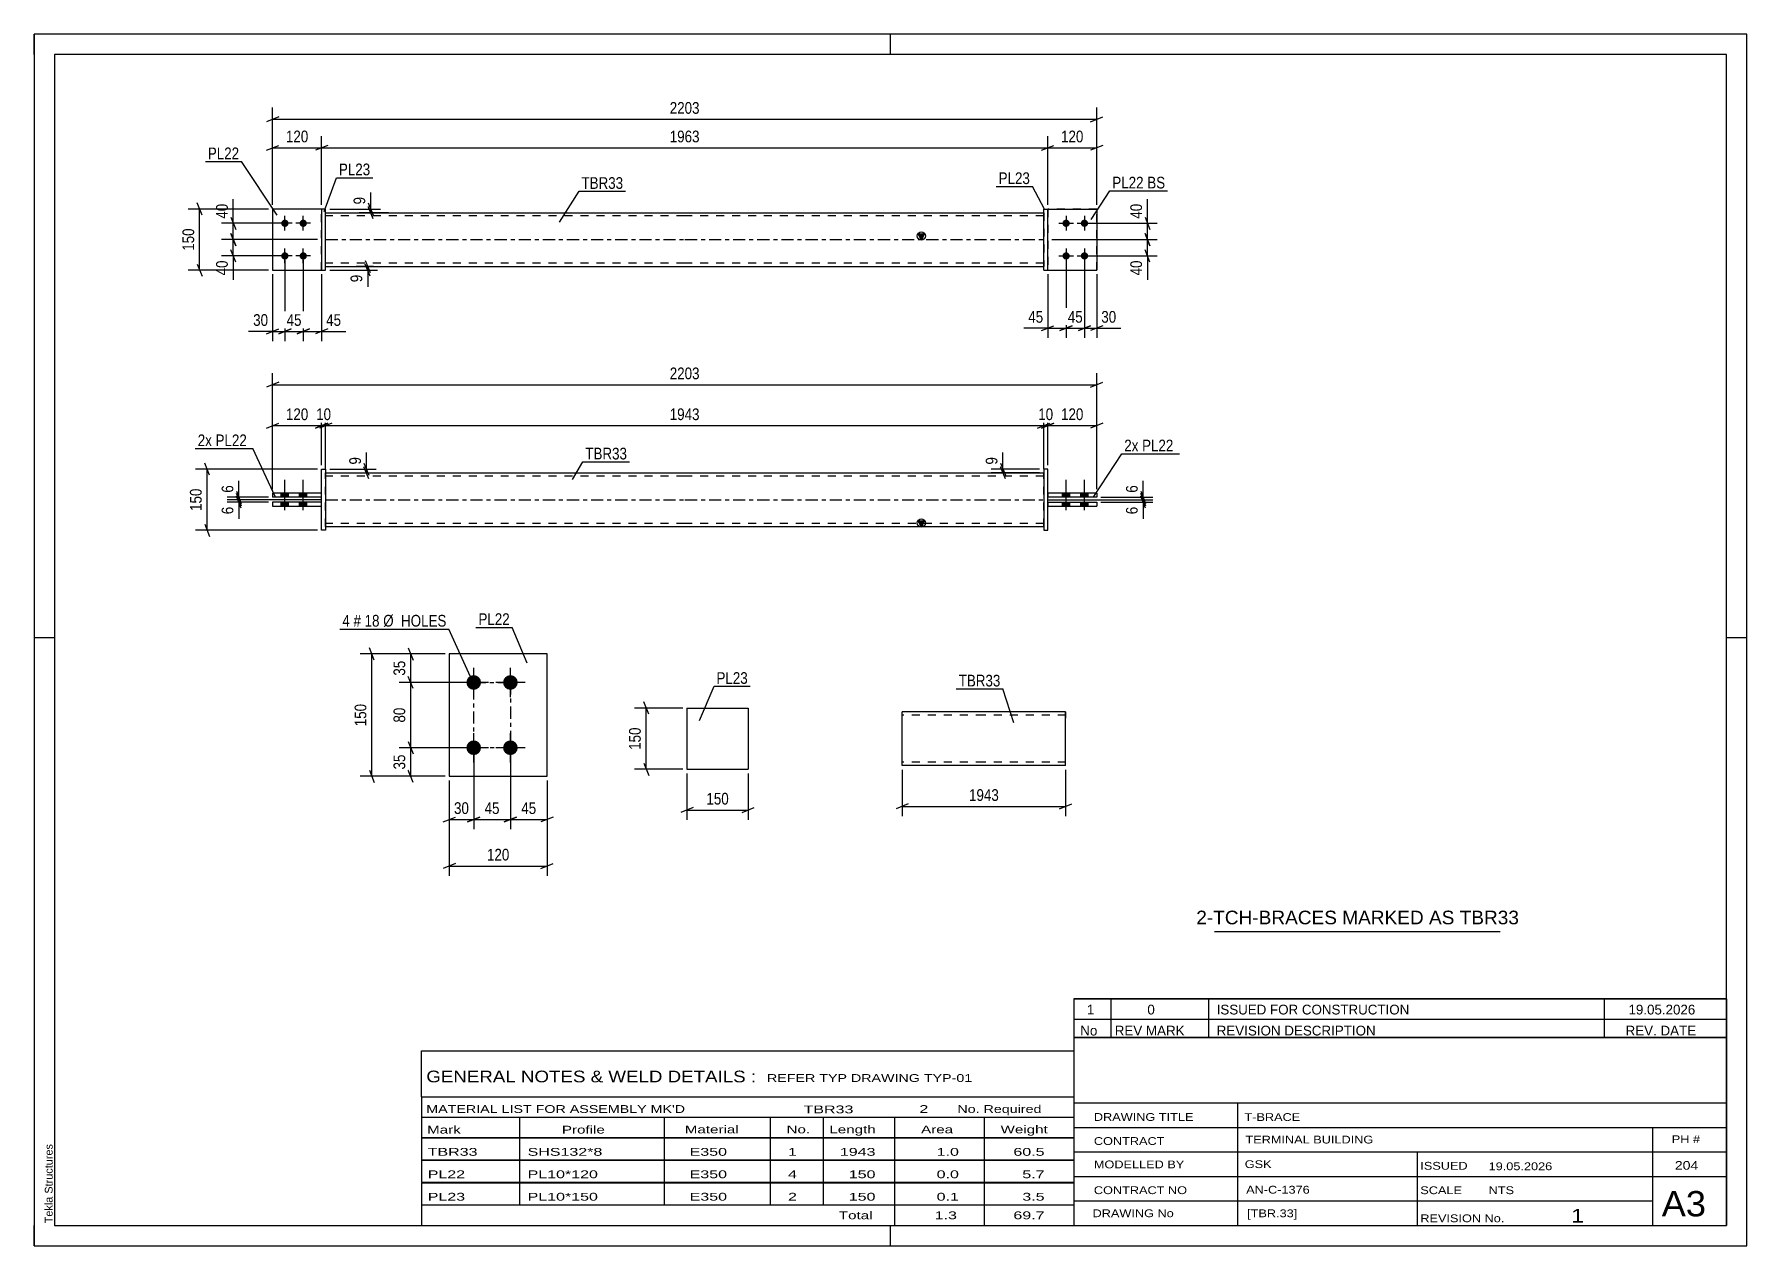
# Model space of a CAD drawing. Header units: millimetres. Extents: x 0 to 420, y 0 to 297.
import ezdxf

# ---------------------------------------------------------------- set-up
doc = ezdxf.new("R2010")
doc.units = ezdxf.units.MM
doc.linetypes.add('DXK_LINE_DOT2', pattern=[3.9198, 1.9599, -1.9599])
doc.linetypes.add('DXK_LINE_DOT3', pattern=[5.9187, 2.979, -0.9799, 0.9799, -0.9799])
doc.styles.add('Arial', font='arial.ttf', dxfattribs={"height": 0.2})
doc.styles.add('Arial Narrow', font='ARIALN.TTF', dxfattribs={"height": 0.2})

# ---------------------------------------------------------------- blocks, each defined once
blk = doc.blocks.new('Unknown-489683922-3846')
at = {"color": 7, "linetype": 'Continuous'}
blk.add_line((289.5, 77.05), (359.5, 77.05), dxfattribs=at)
at = {"color": 7, "style": 'Arial'}
blk.add_text('2-TCH-BRACES MARKED AS TBR33', height=3.3428, dxfattribs=at).set_placement((284.99, 78.8))
blk = doc.blocks.new('Unknown-489683922-1163')
at = {"color": 5, "linetype": 'Continuous'}
for p, q in [((420, 297), (0, 297)), ((0, 297), (0, 0)), ((0, 292), (0, 297)), ((210, 292), (210, 297)), ((420, 0), (420, 297)), ((415, 292), (5, 292)), ((5, 292), (5, 5)), ((415, 5), (415, 292)), ((5, 149), (0, 149)), ((420, 149), (415, 149)), ((0, 0), (0, 5)), ((5, 5), (415, 5)), ((210, 0), (210, 5)), ((0, 0), (420, 0))]:
    blk.add_line(p, q, dxfattribs=at)
at = {"color": 174, "linetype": 'Continuous', "style": 'Arial'}
blk.add_text('Tekla Structures', height=1.9102, rotation=90, dxfattribs=at).set_placement((4.5, 5.5))
blk = doc.blocks.new('Unknown-489683922-3843')
at = {"color": 7, "linetype": 'Continuous'}
for p, q in [((255, 51.05), (255, 5)), ((255, 51.05), (415, 51.05)), ((415, 51), (415, 5)), ((255, 35), (415, 35)), ((295.14, 35), (295.14, 5)), ((255, 29), (415, 29)), ((397, 5.05), (397, 28.9)), ((255, 23), (415, 23)), ((339.14, 23), (339.14, 5)), ((255, 17), (415, 17)), ((255, 11), (397, 11)), ((255, 5), (415, 5))]:
    blk.add_line(p, q, dxfattribs=at)
at = {"color": 7, "style": 'Arial Narrow'}
for s, height, width, p in [('DRAWING TITLE', 1.9089, 1.425378, (259.88, 30.61)), ('T-BRACE', 1.909, 1.425378, (296.81, 30.59)), ('CONTRACT', 1.909, 1.425378, (259.88, 24.71)), ('TERMINAL BUILDING', 1.9089, 1.425378, (297.06, 25.07)), ('MODELLED BY', 1.9089, 1.425378, (259.88, 18.98)), ('GSK', 1.909, 1.425378, (296.88, 19.04)), ('ISSUED', 1.909, 1.425378, (339.94, 18.64)), ('19.05.2026', 1.909, 1.425378, (356.69, 18.52)), ('CONTRACT NO', 1.9089, 1.425378, (259.88, 12.66)), ('AN-C-1376', 1.909, 1.425378, (297.23, 12.78)), ('SCALE', 1.909, 1.425378, (339.94, 12.65)), ('A3', 6.204, 1.25, (399.14, 7.2)), ('DRAWING No', 1.909, 1.425378, (259.56, 7)), ('[TBR.33]', 1.909, 1.425378, (297.46, 6.99)), ('1', 3.34, 1.5, (376.91, 5.68)), ('REVISION No.', 1.9089, 1.425378, (339.94, 5.77))]:
    blk.add_text(s, height=height, dxfattribs=dict(at, width=width)).set_placement(p)
at = {"color": 7, "linetype": 'Continuous', "style": 'Arial Narrow'}
for s, height, width, p in [('PH #', 1.909, 1.43, (401.6, 25.15)), ('204', 2.1, 1.43, (402.37, 18.65)), ('NTS', 1.909, 1.425378, (356.7, 12.65))]:
    blk.add_text(s, height=height, dxfattribs=dict(at, width=width)).set_placement(p)
blk = doc.blocks.new('Unknown-489683922-3844')
at = {"color": 7, "linetype": 'Continuous'}
for p, q in [((95, 47.75), (255, 47.75)), ((95, 36.5), (95, 47.75)), ((255, 47.75), (255, 36.5)), ((95, 36.5), (255, 36.5)), ((95, 36.5), (95, 31.5)), ((255, 36.5), (255, 31.5)), ((95, 31.5), (255, 31.5)), ((95, 31.5), (95, 26.5)), ((119, 31.5), (119, 26.5)), ((154.5, 31.5), (154.5, 26.5)), ((180.5, 31.5), (180.5, 26.5)), ((193.5, 31.5), (193.5, 26.5)), ((211, 31.5), (211, 26.5)), ((233, 31.5), (233, 26.5)), ((255, 31.5), (255, 26.5)), ((95, 26.5), (255, 26.5)), ((95, 26.45), (95, 21.05)), ((95, 26.45), (255, 26.45)), ((119, 26.5), (119, 21)), ((154.5, 26.5), (154.5, 21)), ((180.5, 26.5), (180.5, 21)), ((193.5, 26.5), (193.5, 21)), ((211, 26.5), (211, 21)), ((233, 26.5), (233, 21)), ((255, 26.45), (255, 21.05)), ((95, 21.05), (255, 21.05)), ((119, 21), (119, 15.5)), ((154.5, 21), (154.5, 15.5)), ((180.5, 21), (180.5, 15.5)), ((193.5, 21), (193.5, 15.5)), ((211, 21), (211, 15.5)), ((233, 21), (233, 15.5)), ((95, 20.95), (95, 15.55)), ((95, 20.95), (255, 20.95)), ((255, 20.95), (255, 15.55)), ((95, 15.55), (255, 15.55)), ((95, 15.45), (95, 10.05)), ((95, 15.45), (255, 15.45)), ((119, 15.5), (119, 10)), ((154.5, 15.5), (154.5, 10)), ((180.5, 15.5), (180.5, 10)), ((193.5, 15.5), (193.5, 10)), ((211, 15.5), (211, 10)), ((233, 15.5), (233, 10)), ((255, 15.45), (255, 10.05)), ((95, 10.05), (255, 10.05)), ((95, 10), (255, 10)), ((95, 10), (95, 5)), ((211, 10), (211, 5)), ((233, 10), (233, 5)), ((255, 10), (255, 5)), ((95, 5), (255, 5))]:
    blk.add_line(p, q, dxfattribs=at)
at = {"color": 7, "style": 'Arial Narrow'}
for s, height, width, p in [('GENERAL NOTES & WELD DETAILS :', 2.8633, 1.4, (96.15, 40.06)), ('REFER TYP DRAWING TYP-01', 1.9089, 1.6, (179.7, 40.16)), ("MATERIAL LIST FOR ASSEMBLY MK'D", 1.9089, 1.6, (96.15, 32.56)), ('TBR33', 1.909, 1.794707, (188.68, 32.47)), ('2', 1.91, 1.794707, (217.08, 32.56)), ('No. Required', 1.9089, 1.6, (226.41, 32.56)), ('Mark', 1.909, 1.7, (96.34, 27.5)), ('Profile', 1.909, 1.7, (129.41, 27.5)), ('Material', 1.909, 1.7, (159.54, 27.56)), ('No.', 1.909, 1.7, (184.5, 27.56)), ('Length', 1.909, 1.7, (195, 27.56)), ('Area', 1.909, 1.7, (217.5, 27.56)), ('Weight', 1.909, 1.7, (237, 27.56))]:
    blk.add_text(s, height=height, dxfattribs=dict(at, width=width)).set_placement(p)
at = {"color": 7, "linetype": 'Continuous', "style": 'Arial Narrow'}
for s, height, width, p in [('TBR33', 1.909, 1.794707, (96.5, 22.06)), ('SHS132*8', 1.909, 1.794707, (121, 22.06)), ('E350', 1.909, 1.794707, (160.74, 22.06)), ('1', 1.91, 1.794707, (184.86, 22.06)), ('1943', 1.909, 1.794707, (197.58, 22.06)), ('1.0', 1.909, 1.794707, (221.32, 22.06)), ('60.5', 1.909, 1.794707, (240.14, 22.06)), ('PL22', 1.909, 1.794707, (96.5, 16.56)), ('PL10*120', 1.909, 1.794707, (121, 16.56)), ('E350', 1.909, 1.794707, (160.74, 16.56)), ('4', 1.91, 1.794707, (184.86, 16.56)), ('150', 1.909, 1.794707, (199.77, 16.56)), ('0.0', 1.909, 1.794707, (221.32, 16.56)), ('5.7', 1.909, 1.794707, (242.33, 16.56)), ('PL23', 1.909, 1.794707, (96.5, 11.06)), ('PL10*150', 1.909, 1.794707, (121, 11.06)), ('E350', 1.909, 1.794707, (160.74, 11.06)), ('2', 1.91, 1.794707, (184.86, 11.06)), ('150', 1.909, 1.794707, (199.77, 11.06)), ('0.1', 1.909, 1.794707, (221.32, 11.06)), ('3.5', 1.909, 1.794707, (242.33, 11.06)), ('Total', 1.909, 1.7, (197.33, 6.5)), ('1.3', 1.909, 1.794707, (220.83, 6.5)), ('69.7', 1.909, 1.794707, (240.14, 6.5))]:
    blk.add_text(s, height=height, dxfattribs=dict(at, width=width)).set_placement(p)
blk = doc.blocks.new('Unknown-489683922-3845')
at = {"color": 7, "linetype": 'Continuous'}
for p, q in [((255, 60.55), (415, 60.55)), ((415, 60.55), (255, 60.55)), ((255, 60.55), (255, 55.55)), ((264, 60.55), (264, 55.55)), ((288, 60.55), (288, 55.55)), ((385, 60.55), (385, 55.55)), ((415, 60.55), (415, 55.55)), ((255, 55.55), (415, 55.55)), ((255, 55.55), (255, 51.05)), ((255, 55.55), (415, 55.55)), ((264, 55.55), (264, 51.05)), ((288, 55.55), (288, 51.05)), ((385, 55.55), (385, 51.05)), ((415, 55.55), (415, 51.05)), ((415, 51.05), (255, 51.05))]:
    blk.add_line(p, q, dxfattribs=at)
at = {"color": 7, "linetype": 'Continuous', "style": 'Arial Narrow'}
for s, height, width, p in [('1', 2.39, 1.196471, (258.16, 56.7)), ('0', 2.39, 1.196471, (273, 56.7)), ('ISSUED FOR CONSTRUCTION', 2.3861, 1.196471, (290, 56.7)), ('19.05.2026', 2.386, 1.196471, (391, 56.7)), ('No', 2.386, 1.2, (256.54, 51.55)), ('REV MARK', 2.386, 1.2, (265, 51.55)), ('REVISION DESCRIPTION', 2.3861, 1.2, (290, 51.55)), ('REV. DATE', 2.386, 1.2, (390.28, 51.55))]:
    blk.add_text(s, height=height, dxfattribs=dict(at, width=width)).set_placement(p)
blk = doc.blocks.new('Part-489683922-1448 - 1400')
at = {"color": 2, "linetype": 'Continuous'}
for p, q in [((70.47, 182.29), (58.47, 182.29)), ((58.47, 182.29), (58.47, 181.29)), ((58.47, 181.29), (70.47, 181.29)), ((70.47, 181.29), (70.47, 182.29))]:
    blk.add_line(p, q, dxfattribs=at)
blk = doc.blocks.new('Part-489683922-1456 - 1400')
at = {"color": 2, "linetype": 'Continuous'}
for p, q in [((260.57, 184.49), (248.57, 184.49)), ((248.57, 184.49), (248.57, 183.49)), ((260.57, 183.49), (248.57, 183.49)), ((260.57, 184.49), (260.57, 183.49))]:
    blk.add_line(p, q, dxfattribs=at)
blk = doc.blocks.new('Part-489683922-1476 - 1400')
at = {"linetype": 'Continuous'}
blk.add_hatch(color=2, dxfattribs=at).paths.add_polyline_path([(217.57, 176.29), (216.77, 177.69), (218.37, 177.69)])
at = {"color": 2, "linetype": 'Continuous'}
for p, q in [((71.47, 189.49), (159.47, 189.49)), ((159.57, 189.49), (247.57, 189.49)), ((217.57, 176.29), (216.77, 177.69)), ((216.77, 177.69), (218.37, 177.69)), ((218.37, 177.69), (217.57, 176.29)), ((71.47, 176.29), (159.47, 176.29)), ((159.57, 176.29), (247.57, 176.29))]:
    blk.add_line(p, q, dxfattribs=at)
at = {"color": 7, "linetype": 'DXK_LINE_DOT2'}
for p, q in [((71.47, 176.29), (71.47, 189.49)), ((247.57, 176.29), (247.57, 189.49)), ((159.47, 188.69), (71.47, 188.69)), ((247.57, 188.69), (159.57, 188.69)), ((159.47, 177.09), (71.47, 177.09)), ((247.57, 177.09), (159.57, 177.09))]:
    blk.add_line(p, q, dxfattribs=at)
at = {"color": 7, "linetype": 'DXK_LINE_DOT3'}
for p, q in [((71.47, 182.89), (159.47, 182.89)), ((159.57, 182.89), (247.57, 182.89))]:
    blk.add_line(p, q, dxfattribs=at)
at = {"color": 2, "linetype": 'Continuous'}
blk.add_circle((217.57, 177.19), 1, dxfattribs=at)
blk = doc.blocks.new('Bolt-489683922-1413 - 1400')
at = {"linetype": 'Continuous'}
for points in [[(60.57, 183.49), (62.37, 183.49), (62.37, 184.49), (60.57, 184.49)], [(60.57, 183.49), (62.37, 183.49), (62.37, 184.49), (60.57, 184.49)], [(60.57, 181.29), (62.37, 181.29), (62.37, 182.29), (60.57, 182.29)], [(60.57, 181.29), (62.37, 181.29), (62.37, 182.29), (60.57, 182.29)], [(65.07, 183.49), (66.87, 183.49), (66.87, 184.49), (65.07, 184.49)], [(65.07, 183.49), (66.87, 183.49), (66.87, 184.49), (65.07, 184.49)], [(65.07, 181.29), (66.87, 181.29), (66.87, 182.29), (65.07, 182.29)], [(65.07, 181.29), (66.87, 181.29), (66.87, 182.29), (65.07, 182.29)]]:
    blk.add_hatch(color=1, dxfattribs=at).paths.add_polyline_path(points)
at = {"color": 1, "linetype": 'Continuous'}
for p, q in [((61.47, 180.29), (61.47, 187.79)), ((61.47, 180.29), (61.47, 187.79)), ((65.97, 180.29), (65.97, 187.79)), ((65.97, 180.29), (65.97, 187.79)), ((60.57, 183.49), (60.57, 184.49)), ((60.57, 183.49), (60.57, 184.49)), ((60.57, 181.29), (60.57, 182.29)), ((60.57, 181.29), (60.57, 182.29)), ((62.37, 183.49), (62.37, 184.49)), ((62.37, 183.49), (62.37, 184.49)), ((62.37, 181.29), (62.37, 182.29)), ((62.37, 181.29), (62.37, 182.29)), ((65.07, 183.49), (65.07, 184.49)), ((65.07, 183.49), (65.07, 184.49)), ((65.07, 181.29), (65.07, 182.29)), ((65.07, 181.29), (65.07, 182.29)), ((66.87, 183.49), (66.87, 184.49)), ((66.87, 183.49), (66.87, 184.49)), ((66.87, 181.29), (66.87, 182.29)), ((66.87, 181.29), (66.87, 182.29))]:
    blk.add_line(p, q, dxfattribs=at)
blk = doc.blocks.new('Bolt-489683922-1414 - 1400')
at = {"linetype": 'Continuous'}
for points in [[(253.97, 184.49), (252.17, 184.49), (252.17, 183.49), (253.97, 183.49)], [(253.97, 184.49), (252.17, 184.49), (252.17, 183.49), (253.97, 183.49)], [(253.97, 182.29), (252.17, 182.29), (252.17, 181.29), (253.97, 181.29)], [(253.97, 182.29), (252.17, 182.29), (252.17, 181.29), (253.97, 181.29)], [(258.47, 184.49), (256.67, 184.49), (256.67, 183.49), (258.47, 183.49)], [(258.47, 184.49), (256.67, 184.49), (256.67, 183.49), (258.47, 183.49)], [(258.47, 182.29), (256.67, 182.29), (256.67, 181.29), (258.47, 181.29)], [(258.47, 182.29), (256.67, 182.29), (256.67, 181.29), (258.47, 181.29)]]:
    blk.add_hatch(color=1, dxfattribs=at).paths.add_polyline_path(points)
at = {"color": 1, "linetype": 'Continuous'}
for p, q in [((253.07, 180.29), (253.07, 187.79)), ((253.07, 180.29), (253.07, 187.79)), ((257.57, 180.29), (257.57, 187.79)), ((257.57, 180.29), (257.57, 187.79)), ((252.17, 183.49), (252.17, 184.49)), ((252.17, 183.49), (252.17, 184.49)), ((252.17, 181.29), (252.17, 182.29)), ((252.17, 181.29), (252.17, 182.29)), ((253.97, 183.49), (253.97, 184.49)), ((253.97, 183.49), (253.97, 184.49)), ((253.97, 181.29), (253.97, 182.29)), ((253.97, 181.29), (253.97, 182.29)), ((256.67, 183.49), (256.67, 184.49)), ((256.67, 183.49), (256.67, 184.49)), ((256.67, 181.29), (256.67, 182.29)), ((256.67, 181.29), (256.67, 182.29)), ((258.47, 183.49), (258.47, 184.49)), ((258.47, 183.49), (258.47, 184.49)), ((258.47, 181.29), (258.47, 182.29)), ((258.47, 181.29), (258.47, 182.29))]:
    blk.add_line(p, q, dxfattribs=at)
blk = doc.blocks.new('Part-489683922-1417 - 1400')
at = {"color": 2, "linetype": 'Continuous'}
for p, q in [((70.47, 175.39), (70.47, 190.39)), ((70.47, 190.39), (71.47, 190.39)), ((71.47, 190.39), (71.47, 175.39)), ((71.47, 175.39), (70.47, 175.39))]:
    blk.add_line(p, q, dxfattribs=at)
blk = doc.blocks.new('Part-489683922-1451 - 1400')
at = {"color": 2, "linetype": 'Continuous'}
for p, q in [((248.57, 190.39), (247.57, 190.39)), ((247.57, 190.39), (247.57, 175.39)), ((248.57, 175.39), (248.57, 190.39)), ((247.57, 175.39), (248.57, 175.39))]:
    blk.add_line(p, q, dxfattribs=at)
blk = doc.blocks.new('Part-489683922-1443 - 1400')
at = {"color": 2, "linetype": 'Continuous'}
for p, q in [((70.47, 184.49), (58.47, 184.49)), ((58.47, 184.49), (58.47, 183.49)), ((70.47, 183.49), (58.47, 183.49)), ((70.47, 183.49), (70.47, 184.49))]:
    blk.add_line(p, q, dxfattribs=at)
blk = doc.blocks.new('Part-489683922-1461 - 1400')
at = {"color": 2, "linetype": 'Continuous'}
for p, q in [((248.57, 182.29), (248.57, 181.29)), ((248.57, 182.29), (260.57, 182.29)), ((248.57, 181.29), (260.57, 181.29)), ((260.57, 182.29), (260.57, 181.29))]:
    blk.add_line(p, q, dxfattribs=at)
blk = doc.blocks.new('Part-489683922-1706 - 1681')
at = {"color": 2, "linetype": 'Continuous'}
for p, q in [((70.47, 254.16), (58.47, 254.16)), ((58.47, 254.16), (58.47, 239.16)), ((58.47, 239.16), (70.47, 239.16))]:
    blk.add_line(p, q, dxfattribs=at)
at = {"color": 7, "linetype": 'DXK_LINE_DOT2'}
blk.add_line((70.47, 239.16), (70.47, 254.16), dxfattribs=at)
blk = doc.blocks.new('Part-489683922-1747 - 1681')
at = {"linetype": 'Continuous'}
blk.add_hatch(color=2, dxfattribs=at).paths.add_polyline_path([(217.57, 246.66), (216.77, 248.06), (218.37, 248.06)])
at = {"color": 2, "linetype": 'Continuous'}
for p, q in [((71.47, 253.26), (159.47, 253.26)), ((159.57, 253.26), (247.57, 253.26)), ((217.57, 246.66), (216.77, 248.06)), ((216.77, 248.06), (218.37, 248.06)), ((218.37, 248.06), (217.57, 246.66)), ((71.47, 240.06), (159.47, 240.06)), ((159.57, 240.06), (247.57, 240.06))]:
    blk.add_line(p, q, dxfattribs=at)
at = {"color": 7, "linetype": 'DXK_LINE_DOT2'}
for p, q in [((71.47, 240.06), (71.47, 253.26)), ((159.47, 252.46), (71.47, 252.46)), ((247.57, 252.46), (159.57, 252.46)), ((247.57, 253.26), (247.57, 240.06)), ((159.47, 240.86), (71.47, 240.86)), ((247.57, 240.86), (159.57, 240.86))]:
    blk.add_line(p, q, dxfattribs=at)
at = {"color": 7, "linetype": 'DXK_LINE_DOT3'}
for p, q in [((71.47, 246.66), (159.47, 246.66)), ((159.57, 246.66), (247.57, 246.66))]:
    blk.add_line(p, q, dxfattribs=at)
at = {"color": 2, "linetype": 'Continuous'}
blk.add_circle((217.57, 247.56), 1, dxfattribs=at)
blk = doc.blocks.new('Part-489683922-1701 - 1681')
at = {"color": 2, "linetype": 'Continuous'}
for p, q in [((71.47, 254.16), (70.47, 254.16)), ((70.47, 254.16), (70.47, 239.16)), ((71.47, 239.16), (71.47, 254.16)), ((70.47, 239.16), (71.47, 239.16))]:
    blk.add_line(p, q, dxfattribs=at)
blk = doc.blocks.new('Bolt-489683922-1685 - 1681')
at = {"linetype": 'Continuous'}
for points in [[(61.47, 249.76, -1), (61.47, 251.56, -1)], [(65.97, 249.76, -1), (65.97, 251.56, -1)], [(61.47, 241.76, -1), (61.47, 243.56, -1)], [(65.97, 241.76, -1), (65.97, 243.56, -1)]]:
    blk.add_hatch(color=1, dxfattribs=at).paths.add_polyline_path(points)
at = {"color": 1, "linetype": 'Continuous'}
for p, q in [((61.47, 248.86), (61.47, 252.46)), ((65.97, 248.86), (65.97, 252.46)), ((63.27, 250.66), (59.67, 250.66)), ((67.77, 250.66), (64.17, 250.66)), ((61.47, 240.86), (61.47, 244.46)), ((65.97, 240.86), (65.97, 244.46)), ((63.27, 242.66), (59.67, 242.66)), ((67.77, 242.66), (64.17, 242.66))]:
    blk.add_line(p, q, dxfattribs=at)
blk = doc.blocks.new('Bolt-489683922-1686 - 1681')
at = {"linetype": 'Continuous'}
for points in [[(253.07, 251.56, -1), (253.07, 249.76, -1)], [(257.57, 251.56, -1), (257.57, 249.76, -1)], [(253.07, 243.56, -1), (253.07, 241.76, -1)], [(257.57, 243.56, -1), (257.57, 241.76, -1)]]:
    blk.add_hatch(color=1, dxfattribs=at).paths.add_polyline_path(points)
at = {"color": 1, "linetype": 'Continuous'}
for p, q in [((253.07, 252.46), (253.07, 248.86)), ((257.57, 252.46), (257.57, 248.86)), ((251.27, 250.66), (254.87, 250.66)), ((255.77, 250.66), (259.37, 250.66)), ((253.07, 244.46), (253.07, 240.86)), ((257.57, 244.46), (257.57, 240.86)), ((251.27, 242.66), (254.87, 242.66)), ((255.77, 242.66), (259.37, 242.66))]:
    blk.add_line(p, q, dxfattribs=at)
blk = doc.blocks.new('Part-489683922-1707 - 1681')
at = {"color": 7, "linetype": 'DXK_LINE_DOT2'}
for p, q in [((70.47, 254.16), (58.47, 254.16)), ((58.47, 254.16), (58.47, 239.16)), ((70.47, 239.16), (70.47, 254.16)), ((58.47, 239.16), (70.47, 239.16))]:
    blk.add_line(p, q, dxfattribs=at)
blk = doc.blocks.new('Part-489683922-1712 - 1681')
at = {"color": 2, "linetype": 'Continuous'}
for p, q in [((247.57, 239.16), (247.57, 254.16)), ((247.57, 254.16), (248.57, 254.16)), ((248.57, 239.16), (248.57, 254.16)), ((247.57, 239.16), (248.57, 239.16))]:
    blk.add_line(p, q, dxfattribs=at)
blk = doc.blocks.new('Part-489683922-1737 - 1681')
at = {"color": 2, "linetype": 'Continuous'}
for p, q in [((248.57, 254.16), (260.57, 254.16)), ((260.57, 254.16), (260.57, 239.16)), ((248.57, 239.16), (260.57, 239.16))]:
    blk.add_line(p, q, dxfattribs=at)
at = {"color": 7, "linetype": 'DXK_LINE_DOT2'}
blk.add_line((248.57, 254.16), (248.57, 239.16), dxfattribs=at)
blk = doc.blocks.new('Part-489683922-1742 - 1681')
at = {"color": 7, "linetype": 'DXK_LINE_DOT2'}
for p, q in [((260.57, 254.16), (248.57, 254.16)), ((248.57, 254.16), (248.57, 239.16)), ((260.57, 239.16), (260.57, 254.16)), ((248.57, 239.16), (260.57, 239.16))]:
    blk.add_line(p, q, dxfattribs=at)
blk = doc.blocks.new('Part-489683922-2300 - 2292')
at = {"color": 2, "linetype": 'Continuous'}
for p, q in [((232.86, 130.91), (212.86, 130.91)), ((212.86, 117.71), (212.86, 130.91)), ((252.96, 130.91), (232.96, 130.91)), ((252.96, 130.91), (252.96, 129.31)), ((252.96, 117.71), (252.96, 129.31)), ((232.86, 117.71), (212.86, 117.71)), ((252.96, 117.71), (232.96, 117.71))]:
    blk.add_line(p, q, dxfattribs=at)
at = {"color": 7, "linetype": 'DXK_LINE_DOT2'}
for p, q in [((252.96, 129.31), (252.96, 130.79)), ((232.86, 130.11), (212.86, 130.11)), ((252.96, 130.11), (232.96, 130.11)), ((212.86, 118.51), (212.86, 118.58)), ((232.86, 118.51), (212.86, 118.51)), ((252.96, 118.51), (232.96, 118.51)), ((252.96, 118.51), (252.96, 118.58))]:
    blk.add_line(p, q, dxfattribs=at)
blk = doc.blocks.new('Bolt-489683922-2108 - 2046')
at = {"linetype": 'Continuous'}
for points in [[(107.78, 136.29, -1), (107.78, 139.89, -1)], [(116.78, 136.29, -1), (116.78, 139.89, -1)], [(107.78, 120.29, -1), (107.78, 123.89, -1)], [(116.78, 120.29, -1), (116.78, 123.89, -1)]]:
    blk.add_hatch(color=1, dxfattribs=at).paths.add_polyline_path(points)
at = {"color": 1, "linetype": 'Continuous'}
for p, q in [((107.78, 134.49), (107.78, 141.69)), ((116.78, 134.49), (116.78, 141.69)), ((111.38, 138.09), (104.18, 138.09)), ((120.38, 138.09), (113.18, 138.09)), ((111.38, 122.09), (104.18, 122.09)), ((107.78, 118.49), (107.78, 125.69)), ((120.38, 122.09), (113.18, 122.09)), ((116.78, 118.49), (116.78, 125.69))]:
    blk.add_line(p, q, dxfattribs=at)
blk = doc.blocks.new('Part-489683922-2113 - 2046')
at = {"color": 2, "linetype": 'Continuous'}
for p, q in [((125.78, 145.09), (101.78, 145.09)), ((101.78, 145.09), (101.78, 115.09)), ((125.78, 115.09), (125.78, 145.09)), ((101.78, 115.09), (125.78, 115.09))]:
    blk.add_line(p, q, dxfattribs=at)
blk = doc.blocks.new('Part-489683922-2273 - 2267')
at = {"color": 2, "linetype": 'Continuous'}
for p, q in [((160.09, 131.81), (160.09, 116.81)), ((160.09, 131.81), (175.09, 131.81)), ((175.09, 131.81), (175.09, 116.81)), ((160.09, 116.81), (175.09, 116.81))]:
    blk.add_line(p, q, dxfattribs=at)
blk = doc.blocks.new('Rectangle-489683922-2253 - 2046')
at = {"color": 1, "linetype": 'DXK_LINE_DOT3'}
blk.add_lwpolyline([(107.78, 138.09), (116.78, 138.09), (116.78, 122.09), (107.78, 122.09), (107.78, 138.09)], close=True, dxfattribs=at)
blk = doc.blocks.new('StraightDimension-489683922-1537 - 1400')
at = {"color": 7, "linetype": 'Continuous'}
for p, q in [((56.97, 200.46), (59.97, 201.66)), ((58.47, 185.49), (58.47, 203.91)), ((71.97, 201.66), (68.97, 200.46)), ((70.47, 191.39), (70.47, 203.91)), ((58.47, 201.06), (70.47, 201.06))]:
    blk.add_line(p, q, dxfattribs=at)
at = {"color": 0}
blk.add_wipeout([(67.81, 201.81), (67.81, 206.01), (61.13, 206.01), (61.13, 201.81)], dxfattribs=at)
at = {"color": 3, "style": 'Arial Narrow'}
blk.add_text('120', height=2.863, dxfattribs=at).set_placement((61.73, 202.41))
blk = doc.blocks.new('StraightDimension-489683922-1602 - 1400')
at = {"color": 7, "linetype": 'Continuous'}
for p, q in [((248.57, 182.89), (274.37, 182.89)), ((261.57, 182.29), (274.37, 182.29)), ((271.37, 184.39), (272.57, 181.39)), ((272.57, 180.79), (271.37, 183.79)), ((271.97, 182.29), (271.97, 182.89))]:
    blk.add_line(p, q, dxfattribs=at)
at = {"color": 0}
blk.add_wipeout([(271.22, 181.76), (267.02, 181.76), (267.02, 178.73), (271.22, 178.73)], dxfattribs=at)
at = {"color": 7, "linetype": 'Continuous'}
blk.add_line((271.97, 182.29), (271.97, 178.21), dxfattribs=at)
blk.add_line((271.97, 182.29), (271.97, 178.21), dxfattribs=at)
at = {"color": 3, "style": 'Arial Narrow'}
blk.add_text('6', height=2.86, rotation=90.0002, dxfattribs=at).set_placement((270.62, 179.33))
blk = doc.blocks.new('StraightDimension-489683922-3396 - 1400')
at = {"color": 7, "linetype": 'Continuous'}
for p, q in [((69.47, 190.39), (39.55, 190.39)), ((43, 188.89), (41.8, 191.89)), ((42.4, 175.39), (42.4, 190.39)), ((41.8, 176.89), (43, 173.89)), ((69.47, 175.39), (39.55, 175.39))]:
    blk.add_line(p, q, dxfattribs=at)
at = {"color": 0}
blk.add_wipeout([(41.65, 186.23), (37.45, 186.23), (37.45, 179.54), (41.65, 179.54)], dxfattribs=at)
at = {"color": 3, "style": 'Arial Narrow'}
blk.add_text('150', height=2.863, rotation=90.0002, dxfattribs=at).set_placement((41.05, 180.14))
blk = doc.blocks.new('StraightDimension-489683922-1485 - 1400')
at = {"color": 7, "linetype": 'Continuous'}
for p, q in [((72.47, 190.39), (83.87, 190.39)), ((72.47, 189.49), (83.87, 189.49)), ((80.87, 191.89), (82.07, 188.89)), ((82.07, 187.99), (80.87, 190.99)), ((81.47, 189.49), (81.47, 190.39))]:
    blk.add_line(p, q, dxfattribs=at)
at = {"color": 0}
blk.add_wipeout([(80.72, 193.94), (76.52, 193.94), (76.52, 190.91), (80.72, 190.91)], dxfattribs=at)
at = {"color": 7, "linetype": 'Continuous'}
blk.add_line((81.47, 190.39), (81.47, 194.46), dxfattribs=at)
blk.add_line((81.47, 190.39), (81.47, 194.46), dxfattribs=at)
at = {"color": 3, "style": 'Arial Narrow'}
blk.add_text('9', height=2.86, rotation=90.0002, dxfattribs=at).set_placement((80.12, 191.51))
blk = doc.blocks.new('StraightDimension-489683922-1501 - 1400')
at = {"color": 7, "linetype": 'Continuous'}
for p, q in [((247.07, 200.46), (250.07, 201.66)), ((248.57, 191.39), (248.57, 203.91)), ((262.07, 201.66), (259.07, 200.46)), ((260.57, 185.49), (260.57, 203.91)), ((248.57, 201.06), (260.57, 201.06))]:
    blk.add_line(p, q, dxfattribs=at)
at = {"color": 0}
blk.add_wipeout([(257.91, 201.81), (257.91, 206.01), (251.23, 206.01), (251.23, 201.81)], dxfattribs=at)
at = {"color": 3, "style": 'Arial Narrow'}
blk.add_text('120', height=2.863, dxfattribs=at).set_placement((251.83, 202.41))
blk = doc.blocks.new('StraightDimension-489683922-1517 - 1400')
at = {"color": 7, "linetype": 'Continuous'}
for p, q in [((72.97, 201.66), (69.97, 200.46)), ((71.47, 190.49), (71.47, 203.91)), ((246.07, 200.46), (249.07, 201.66)), ((247.57, 190.49), (247.57, 203.91)), ((71.47, 201.06), (247.57, 201.06))]:
    blk.add_line(p, q, dxfattribs=at)
at = {"color": 0}
blk.add_wipeout([(163.78, 201.81), (163.78, 206.01), (155.26, 206.01), (155.26, 201.81)], dxfattribs=at)
at = {"color": 3, "style": 'Arial Narrow'}
blk.add_text('1943', height=2.863, dxfattribs=at).set_placement((155.86, 202.41))
blk = doc.blocks.new('StraightDimension-489683922-1527 - 1400')
at = {"color": 7, "linetype": 'Continuous'}
for p, q in [((68.97, 200.46), (71.97, 201.66)), ((72.97, 201.66), (69.97, 200.46)), ((70.47, 191.39), (70.47, 203.91)), ((71.47, 190.49), (71.47, 203.91)), ((70.47, 201.06), (71.47, 201.06))]:
    blk.add_line(p, q, dxfattribs=at)
at = {"color": 0}
blk.add_wipeout([(73.4, 201.81), (73.4, 206.01), (68.54, 206.01), (68.54, 201.81)], dxfattribs=at)
at = {"color": 3, "style": 'Arial Narrow'}
blk.add_text('10', height=2.863, dxfattribs=at).set_placement((69.14, 202.41))
blk = doc.blocks.new('StraightDimension-489683922-1547 - 1400')
at = {"color": 7, "linetype": 'Continuous'}
for p, q in [((246.07, 200.46), (249.07, 201.66)), ((250.07, 201.66), (247.07, 200.46)), ((247.57, 190.49), (247.57, 203.91)), ((248.57, 191.39), (248.57, 203.91)), ((247.57, 201.06), (248.57, 201.06))]:
    blk.add_line(p, q, dxfattribs=at)
at = {"color": 0}
blk.add_wipeout([(250.5, 201.81), (250.5, 206.01), (245.64, 206.01), (245.64, 201.81)], dxfattribs=at)
at = {"color": 3, "style": 'Arial Narrow'}
blk.add_text('10', height=2.863, dxfattribs=at).set_placement((246.24, 202.41))
blk = doc.blocks.new('StraightDimension-489683922-1558 - 1400')
at = {"color": 7, "linetype": 'Continuous'}
for p, q in [((70.47, 182.89), (47.32, 182.89)), ((57.47, 182.29), (47.32, 182.29)), ((49.57, 184.39), (50.77, 181.39)), ((50.77, 180.79), (49.57, 183.79)), ((50.17, 182.29), (50.17, 182.89))]:
    blk.add_line(p, q, dxfattribs=at)
at = {"color": 0}
blk.add_wipeout([(49.42, 181.76), (45.22, 181.76), (45.22, 178.73), (49.42, 178.73)], dxfattribs=at)
at = {"color": 7, "linetype": 'Continuous'}
blk.add_line((50.17, 182.29), (50.17, 178.21), dxfattribs=at)
blk.add_line((50.17, 182.29), (50.17, 178.21), dxfattribs=at)
at = {"color": 3, "style": 'Arial Narrow'}
blk.add_text('6', height=2.86, rotation=90.0002, dxfattribs=at).set_placement((48.82, 179.33))
blk = doc.blocks.new('StraightDimension-489683922-1574 - 1400')
at = {"color": 7, "linetype": 'Continuous'}
for p, q in [((49.57, 184.99), (50.77, 181.99)), ((57.47, 183.49), (47.32, 183.49)), ((70.47, 182.89), (47.32, 182.89)), ((50.77, 181.39), (49.57, 184.39)), ((50.17, 182.89), (50.17, 183.49))]:
    blk.add_line(p, q, dxfattribs=at)
at = {"color": 0}
blk.add_wipeout([(49.42, 187.04), (45.22, 187.04), (45.22, 184.01), (49.42, 184.01)], dxfattribs=at)
at = {"color": 7, "linetype": 'Continuous'}
blk.add_line((50.17, 183.49), (50.17, 187.56), dxfattribs=at)
blk.add_line((50.17, 183.49), (50.17, 187.56), dxfattribs=at)
at = {"color": 3, "style": 'Arial Narrow'}
blk.add_text('6', height=2.86, rotation=90.0002, dxfattribs=at).set_placement((48.82, 184.61))
blk = doc.blocks.new('StraightDimension-489683922-1591 - 1400')
at = {"color": 7, "linetype": 'Continuous'}
for p, q in [((59.97, 211.68), (56.97, 210.48)), ((58.47, 185.49), (58.47, 213.93)), ((58.47, 211.08), (260.57, 211.08)), ((259.07, 210.48), (262.07, 211.68)), ((260.57, 185.49), (260.57, 213.93))]:
    blk.add_line(p, q, dxfattribs=at)
at = {"color": 0}
blk.add_wipeout([(163.78, 211.83), (163.78, 216.03), (155.26, 216.03), (155.26, 211.83)], dxfattribs=at)
at = {"color": 3, "style": 'Arial Narrow'}
blk.add_text('2203', height=2.863, dxfattribs=at).set_placement((155.86, 212.43))
blk = doc.blocks.new('StraightDimension-489683922-1618 - 1400')
at = {"color": 7, "linetype": 'Continuous'}
for p, q in [((271.37, 184.99), (272.57, 181.99)), ((248.57, 182.89), (274.37, 182.89)), ((261.57, 183.49), (274.37, 183.49)), ((272.57, 181.39), (271.37, 184.39)), ((271.97, 182.89), (271.97, 183.49))]:
    blk.add_line(p, q, dxfattribs=at)
at = {"color": 0}
blk.add_wipeout([(271.22, 187.04), (267.02, 187.04), (267.02, 184.01), (271.22, 184.01)], dxfattribs=at)
at = {"color": 7, "linetype": 'Continuous'}
blk.add_line((271.97, 183.49), (271.97, 187.56), dxfattribs=at)
blk.add_line((271.97, 183.49), (271.97, 187.56), dxfattribs=at)
at = {"color": 3, "style": 'Arial Narrow'}
blk.add_text('6', height=2.86, rotation=90.0002, dxfattribs=at).set_placement((270.62, 184.61))
blk = doc.blocks.new('StraightDimension-489683922-1635 - 1400')
at = {"color": 7, "linetype": 'Continuous'}
for p, q in [((246.57, 190.39), (234.72, 190.39)), ((246.57, 189.49), (234.72, 189.49)), ((236.97, 191.89), (238.17, 188.89)), ((238.17, 187.99), (236.97, 190.99)), ((237.57, 189.49), (237.57, 190.39))]:
    blk.add_line(p, q, dxfattribs=at)
at = {"color": 0}
blk.add_wipeout([(236.82, 193.94), (232.62, 193.94), (232.62, 190.91), (236.82, 190.91)], dxfattribs=at)
at = {"color": 7, "linetype": 'Continuous'}
blk.add_line((237.57, 190.39), (237.57, 194.46), dxfattribs=at)
blk.add_line((237.57, 190.39), (237.57, 194.46), dxfattribs=at)
at = {"color": 3, "style": 'Arial Narrow'}
blk.add_text('9', height=2.86, rotation=90.0002, dxfattribs=at).set_placement((236.22, 191.51))
blk = doc.blocks.new('StraightDimension-489683922-1857 - 1681')
at = {"color": 7, "linetype": 'Continuous'}
for p, q in [((48.21, 252.16), (49.41, 249.16)), ((60.47, 250.66), (45.96, 250.66)), ((49.41, 245.16), (48.21, 248.16)), ((48.81, 246.66), (48.81, 250.66)), ((69.47, 246.66), (45.96, 246.66))]:
    blk.add_line(p, q, dxfattribs=at)
at = {"color": 0}
blk.add_wipeout([(48.06, 256.04), (43.86, 256.04), (43.86, 251.19), (48.06, 251.19)], dxfattribs=at)
at = {"color": 7, "linetype": 'Continuous'}
blk.add_line((48.81, 250.66), (48.81, 256.57), dxfattribs=at)
blk.add_line((48.81, 250.66), (48.81, 256.57), dxfattribs=at)
at = {"color": 3, "style": 'Arial Narrow'}
blk.add_text('40', height=2.863, rotation=90.0002, dxfattribs=at).set_placement((47.46, 251.79))
blk = doc.blocks.new('StraightDimension-489683922-1750 - 1681')
at = {"color": 7, "linetype": 'Continuous'}
for p, q in [((253.07, 241.66), (253.07, 222.54)), ((248.57, 238.16), (248.57, 222.54)), ((247.07, 224.34), (250.07, 225.54)), ((248.57, 224.94), (253.07, 224.94)), ((254.57, 225.54), (251.57, 224.34))]:
    blk.add_line(p, q, dxfattribs=at)
at = {"color": 0}
blk.add_wipeout([(248.05, 225.69), (248.05, 229.89), (243.19, 229.89), (243.19, 225.69)], dxfattribs=at)
at = {"color": 7, "linetype": 'Continuous'}
blk.add_line((248.57, 224.94), (242.66, 224.94), dxfattribs=at)
blk.add_line((248.57, 224.94), (242.66, 224.94), dxfattribs=at)
at = {"color": 3, "style": 'Arial Narrow'}
blk.add_text('45', height=2.863, dxfattribs=at).set_placement((243.79, 226.29))
blk = doc.blocks.new('StraightDimension-489683922-1772 - 1681')
at = {"color": 7, "linetype": 'Continuous'}
for p, q in [((253.07, 241.66), (253.07, 222.54)), ((257.57, 241.66), (257.57, 222.54)), ((251.57, 224.34), (254.57, 225.54)), ((253.07, 224.94), (257.57, 224.94)), ((259.07, 225.54), (256.07, 224.34))]:
    blk.add_line(p, q, dxfattribs=at)
at = {"color": 0}
blk.add_wipeout([(257.75, 225.69), (257.75, 229.89), (252.89, 229.89), (252.89, 225.69)], dxfattribs=at)
at = {"color": 3, "style": 'Arial Narrow'}
blk.add_text('45', height=2.863, dxfattribs=at).set_placement((253.49, 226.29))
blk = doc.blocks.new('StraightDimension-489683922-1909 - 1681')
at = {"color": 7, "linetype": 'Continuous'}
for p, q in [((65.97, 241.66), (65.97, 221.76)), ((70.47, 238.16), (70.47, 221.76)), ((64.47, 223.56), (67.47, 224.76)), ((65.97, 224.16), (70.47, 224.16)), ((71.97, 224.76), (68.97, 223.56))]:
    blk.add_line(p, q, dxfattribs=at)
at = {"color": 0}
blk.add_wipeout([(75.85, 224.91), (75.85, 229.11), (71, 229.11), (71, 224.91)], dxfattribs=at)
at = {"color": 7, "linetype": 'Continuous'}
blk.add_line((70.47, 224.16), (76.38, 224.16), dxfattribs=at)
blk.add_line((70.47, 224.16), (76.38, 224.16), dxfattribs=at)
at = {"color": 3, "style": 'Arial Narrow'}
blk.add_text('45', height=2.863, dxfattribs=at).set_placement((71.6, 225.51))
blk = doc.blocks.new('StraightDimension-489683922-1848 - 1681')
at = {"color": 7, "linetype": 'Continuous'}
for p, q in [((48.21, 248.16), (49.41, 245.16)), ((69.47, 246.66), (45.96, 246.66)), ((49.41, 241.16), (48.21, 244.16)), ((48.81, 242.66), (48.81, 246.66)), ((60.47, 242.66), (45.96, 242.66))]:
    blk.add_line(p, q, dxfattribs=at)
at = {"color": 0}
blk.add_wipeout([(48.06, 242.14), (43.86, 242.14), (43.86, 237.28), (48.06, 237.28)], dxfattribs=at)
at = {"color": 7, "linetype": 'Continuous'}
blk.add_line((48.81, 242.66), (48.81, 236.76), dxfattribs=at)
blk.add_line((48.81, 242.66), (48.81, 236.76), dxfattribs=at)
at = {"color": 3, "style": 'Arial Narrow'}
blk.add_text('40', height=2.863, rotation=90.0002, dxfattribs=at).set_placement((47.46, 237.88))
blk = doc.blocks.new('StraightDimension-489683922-1788 - 1681')
at = {"color": 7, "linetype": 'Continuous'}
for p, q in [((257.57, 241.66), (257.57, 222.54)), ((260.57, 238.16), (260.57, 222.54)), ((256.07, 224.34), (259.07, 225.54)), ((257.57, 224.94), (260.57, 224.94)), ((262.07, 225.54), (259.07, 224.34))]:
    blk.add_line(p, q, dxfattribs=at)
at = {"color": 0}
blk.add_wipeout([(265.95, 225.69), (265.95, 229.89), (261.1, 229.89), (261.1, 225.69)], dxfattribs=at)
at = {"color": 7, "linetype": 'Continuous'}
blk.add_line((260.57, 224.94), (266.48, 224.94), dxfattribs=at)
blk.add_line((260.57, 224.94), (266.48, 224.94), dxfattribs=at)
at = {"color": 3, "style": 'Arial Narrow'}
blk.add_text('30', height=2.863, dxfattribs=at).set_placement((261.7, 226.29))
blk = doc.blocks.new('StraightDimension-489683922-1974 - 1681')
at = {"color": 7, "linetype": 'Continuous'}
for p, q in [((71.97, 269.76), (68.97, 268.56)), ((70.47, 255.16), (70.47, 272.01)), ((70.47, 269.16), (248.57, 269.16)), ((247.07, 268.56), (250.07, 269.76)), ((248.57, 255.16), (248.57, 272.01))]:
    blk.add_line(p, q, dxfattribs=at)
at = {"color": 0}
blk.add_wipeout([(163.78, 269.91), (163.78, 274.11), (155.26, 274.11), (155.26, 269.91)], dxfattribs=at)
at = {"color": 3, "style": 'Arial Narrow'}
blk.add_text('1963', height=2.863, dxfattribs=at).set_placement((155.86, 270.51))
blk = doc.blocks.new('StraightDimension-489683922-1808 - 1681')
at = {"color": 7, "linetype": 'Continuous'}
for p, q in [((272.43, 248.16), (273.63, 245.16)), ((249.57, 246.66), (275.43, 246.66)), ((273.63, 241.16), (272.43, 244.16)), ((273.03, 242.66), (273.03, 246.66)), ((258.57, 242.66), (275.43, 242.66))]:
    blk.add_line(p, q, dxfattribs=at)
at = {"color": 0}
blk.add_wipeout([(272.28, 242.14), (268.08, 242.14), (268.08, 237.28), (272.28, 237.28)], dxfattribs=at)
at = {"color": 7, "linetype": 'Continuous'}
blk.add_line((273.03, 242.66), (273.03, 236.76), dxfattribs=at)
blk.add_line((273.03, 242.66), (273.03, 236.76), dxfattribs=at)
at = {"color": 3, "style": 'Arial Narrow'}
blk.add_text('40', height=2.863, rotation=90.0002, dxfattribs=at).set_placement((271.68, 237.88))
blk = doc.blocks.new('StraightDimension-489683922-1817 - 1681')
at = {"color": 7, "linetype": 'Continuous'}
for p, q in [((272.43, 252.16), (273.63, 249.16)), ((258.57, 250.66), (275.43, 250.66)), ((273.63, 245.16), (272.43, 248.16)), ((273.03, 246.66), (273.03, 250.66)), ((249.57, 246.66), (275.43, 246.66))]:
    blk.add_line(p, q, dxfattribs=at)
at = {"color": 0}
blk.add_wipeout([(272.28, 256.04), (268.08, 256.04), (268.08, 251.19), (272.28, 251.19)], dxfattribs=at)
at = {"color": 7, "linetype": 'Continuous'}
blk.add_line((273.03, 250.66), (273.03, 256.57), dxfattribs=at)
blk.add_line((273.03, 250.66), (273.03, 256.57), dxfattribs=at)
at = {"color": 3, "style": 'Arial Narrow'}
blk.add_text('40', height=2.863, rotation=90.0002, dxfattribs=at).set_placement((271.68, 251.79))
blk = doc.blocks.new('StraightDimension-489683922-1827 - 1681')
at = {"color": 7, "linetype": 'Continuous'}
for p, q in [((72.47, 254.16), (84.93, 254.16)), ((86.92, 253.26), (79.68, 253.26)), ((81.93, 255.66), (83.13, 252.66)), ((83.13, 251.76), (81.93, 254.76)), ((82.53, 253.26), (82.53, 254.16))]:
    blk.add_line(p, q, dxfattribs=at)
at = {"color": 0}
blk.add_wipeout([(81.78, 257.72), (77.58, 257.72), (77.58, 254.69), (81.78, 254.69)], dxfattribs=at)
at = {"color": 7, "linetype": 'Continuous'}
blk.add_line((82.53, 254.16), (82.53, 258.24), dxfattribs=at)
blk.add_line((82.53, 254.16), (82.53, 258.24), dxfattribs=at)
at = {"color": 3, "style": 'Arial Narrow'}
blk.add_text('9', height=2.86, rotation=90.0002, dxfattribs=at).set_placement((81.18, 255.29))
blk = doc.blocks.new('StraightDimension-489683922-1867 - 1681')
at = {"color": 7, "linetype": 'Continuous'}
for p, q in [((83.18, 240.06), (78.94, 240.06)), ((81.19, 241.56), (82.39, 238.56)), ((82.39, 237.66), (81.19, 240.66)), ((81.79, 239.16), (81.79, 240.06)), ((72.47, 239.16), (84.19, 239.16))]:
    blk.add_line(p, q, dxfattribs=at)
at = {"color": 0}
blk.add_wipeout([(81.04, 238.64), (76.84, 238.64), (76.84, 235.61), (81.04, 235.61)], dxfattribs=at)
at = {"color": 7, "linetype": 'Continuous'}
blk.add_line((81.79, 239.16), (81.79, 235.08), dxfattribs=at)
blk.add_line((81.79, 239.16), (81.79, 235.08), dxfattribs=at)
at = {"color": 3, "style": 'Arial Narrow'}
blk.add_text('9', height=2.86, rotation=90.0002, dxfattribs=at).set_placement((80.44, 236.21))
blk = doc.blocks.new('StraightDimension-489683922-1874 - 1681')
at = {"color": 7, "linetype": 'Continuous'}
for p, q in [((61.47, 241.66), (61.47, 221.76)), ((58.47, 238.16), (58.47, 221.76)), ((56.97, 223.56), (59.97, 224.76)), ((58.47, 224.16), (61.47, 224.16)), ((62.97, 224.76), (59.97, 223.56))]:
    blk.add_line(p, q, dxfattribs=at)
at = {"color": 0}
blk.add_wipeout([(57.95, 224.91), (57.95, 229.11), (53.09, 229.11), (53.09, 224.91)], dxfattribs=at)
at = {"color": 7, "linetype": 'Continuous'}
blk.add_line((58.47, 224.16), (52.56, 224.16), dxfattribs=at)
blk.add_line((58.47, 224.16), (52.56, 224.16), dxfattribs=at)
at = {"color": 3, "style": 'Arial Narrow'}
blk.add_text('30', height=2.863, dxfattribs=at).set_placement((53.69, 225.51))
blk = doc.blocks.new('StraightDimension-489683922-1893 - 1681')
at = {"color": 7, "linetype": 'Continuous'}
for p, q in [((61.47, 241.66), (61.47, 221.76)), ((65.97, 241.66), (65.97, 221.76)), ((59.97, 223.56), (62.97, 224.76)), ((61.47, 224.16), (65.97, 224.16)), ((67.47, 224.76), (64.47, 223.56))]:
    blk.add_line(p, q, dxfattribs=at)
at = {"color": 0}
blk.add_wipeout([(66.15, 224.91), (66.15, 229.11), (61.29, 229.11), (61.29, 224.91)], dxfattribs=at)
at = {"color": 3, "style": 'Arial Narrow'}
blk.add_text('45', height=2.863, dxfattribs=at).set_placement((61.89, 225.51))
blk = doc.blocks.new('StraightDimension-489683922-1932 - 1681')
at = {"color": 7, "linetype": 'Continuous'}
for p, q in [((58.47, 255.16), (58.47, 279.01)), ((260.57, 255.16), (260.57, 279.01)), ((59.97, 276.76), (56.97, 275.56)), ((58.47, 276.16), (260.57, 276.16)), ((259.07, 275.56), (262.07, 276.76))]:
    blk.add_line(p, q, dxfattribs=at)
at = {"color": 0}
blk.add_wipeout([(163.78, 276.91), (163.78, 281.11), (155.26, 281.11), (155.26, 276.91)], dxfattribs=at)
at = {"color": 3, "style": 'Arial Narrow'}
blk.add_text('2203', height=2.863, dxfattribs=at).set_placement((155.86, 277.51))
blk = doc.blocks.new('StraightDimension-489683922-1952 - 1681')
at = {"color": 7, "linetype": 'Continuous'}
for p, q in [((56.97, 268.56), (59.97, 269.76)), ((58.47, 255.16), (58.47, 272.01)), ((58.47, 269.16), (70.47, 269.16)), ((71.97, 269.76), (68.97, 268.56)), ((70.47, 255.16), (70.47, 272.01))]:
    blk.add_line(p, q, dxfattribs=at)
at = {"color": 0}
blk.add_wipeout([(67.81, 269.91), (67.81, 274.11), (61.13, 274.11), (61.13, 269.91)], dxfattribs=at)
at = {"color": 3, "style": 'Arial Narrow'}
blk.add_text('120', height=2.863, dxfattribs=at).set_placement((61.73, 270.51))
blk = doc.blocks.new('StraightDimension-489683922-1999 - 1681')
at = {"color": 7, "linetype": 'Continuous'}
for p, q in [((247.07, 268.56), (250.07, 269.76)), ((248.57, 255.16), (248.57, 272.01)), ((248.57, 269.16), (260.57, 269.16)), ((262.07, 269.76), (259.07, 268.56)), ((260.57, 255.16), (260.57, 272.01))]:
    blk.add_line(p, q, dxfattribs=at)
at = {"color": 0}
blk.add_wipeout([(257.91, 269.91), (257.91, 274.11), (251.23, 274.11), (251.23, 269.91)], dxfattribs=at)
at = {"color": 3, "style": 'Arial Narrow'}
blk.add_text('120', height=2.863, dxfattribs=at).set_placement((251.83, 270.51))
blk = doc.blocks.new('StraightDimension-489683922-3376 - 1681')
at = {"color": 7, "linetype": 'Continuous'}
for p, q in [((57.47, 254.16), (37.71, 254.16)), ((41.16, 252.66), (39.96, 255.66)), ((40.56, 239.16), (40.56, 254.16)), ((39.96, 240.66), (41.16, 237.66)), ((57.47, 239.16), (37.71, 239.16))]:
    blk.add_line(p, q, dxfattribs=at)
at = {"color": 0}
blk.add_wipeout([(39.81, 250.01), (35.61, 250.01), (35.61, 243.32), (39.81, 243.32)], dxfattribs=at)
at = {"color": 3, "style": 'Arial Narrow'}
blk.add_text('150', height=2.863, rotation=90.0002, dxfattribs=at).set_placement((39.21, 243.92))
blk = doc.blocks.new('StraightDimension-489683922-2304 - 2292')
at = {"color": 7, "linetype": 'Continuous'}
for p, q in [((212.86, 116.71), (212.86, 105.31)), ((252.96, 116.71), (252.96, 105.31)), ((214.36, 108.31), (211.36, 107.11)), ((212.86, 107.71), (252.96, 107.71)), ((251.46, 107.11), (254.46, 108.31))]:
    blk.add_line(p, q, dxfattribs=at)
at = {"color": 0}
blk.add_wipeout([(237.17, 108.46), (237.17, 112.66), (228.66, 112.66), (228.66, 108.46)], dxfattribs=at)
at = {"color": 3, "style": 'Arial Narrow'}
blk.add_text('1943', height=2.863, dxfattribs=at).set_placement((229.26, 109.06))
blk = doc.blocks.new('StraightDimension-489683922-2155 - 2046')
at = {"color": 7, "linetype": 'Continuous'}
for p, q in [((100.78, 145.09), (89.48, 145.09)), ((91.73, 146.59), (92.93, 143.59)), ((92.33, 138.09), (92.33, 145.09)), ((92.93, 136.59), (91.73, 139.59)), ((106.78, 138.09), (89.48, 138.09))]:
    blk.add_line(p, q, dxfattribs=at)
at = {"color": 0}
blk.add_wipeout([(91.58, 144.02), (87.38, 144.02), (87.38, 139.16), (91.58, 139.16)], dxfattribs=at)
at = {"color": 3, "style": 'Arial Narrow'}
blk.add_text('35', height=2.863, rotation=90.0002, dxfattribs=at).set_placement((90.98, 139.76))
blk = doc.blocks.new('StraightDimension-489683922-2115 - 2046')
at = {"color": 7, "linetype": 'Continuous'}
for p, q in [((101.78, 114.09), (101.78, 90.69)), ((125.78, 114.09), (125.78, 90.69)), ((103.28, 93.69), (100.28, 92.49)), ((101.78, 93.09), (125.78, 93.09)), ((124.28, 92.49), (127.28, 93.69))]:
    blk.add_line(p, q, dxfattribs=at)
at = {"color": 0}
blk.add_wipeout([(117.12, 93.84), (117.12, 98.04), (110.44, 98.04), (110.44, 93.84)], dxfattribs=at)
at = {"color": 3, "style": 'Arial Narrow'}
blk.add_text('120', height=2.863, dxfattribs=at).set_placement((111.04, 94.44))
blk = doc.blocks.new('StraightDimension-489683922-2138 - 2046')
at = {"color": 7, "linetype": 'Continuous'}
for p, q in [((106.78, 122.09), (89.48, 122.09)), ((91.73, 123.59), (92.93, 120.59)), ((92.33, 115.09), (92.33, 122.09)), ((100.78, 115.09), (89.48, 115.09)), ((92.93, 113.59), (91.73, 116.59))]:
    blk.add_line(p, q, dxfattribs=at)
at = {"color": 0}
blk.add_wipeout([(91.58, 121.02), (87.38, 121.02), (87.38, 116.16), (91.58, 116.16)], dxfattribs=at)
at = {"color": 3, "style": 'Arial Narrow'}
blk.add_text('35', height=2.863, rotation=90.0002, dxfattribs=at).set_placement((90.98, 116.76))
blk = doc.blocks.new('StraightDimension-489683922-2171 - 2046')
at = {"color": 7, "linetype": 'Continuous'}
for p, q in [((92.93, 136.59), (91.73, 139.59)), ((106.78, 138.09), (89.48, 138.09)), ((92.33, 122.09), (92.33, 138.09)), ((106.78, 122.09), (89.48, 122.09)), ((91.73, 123.59), (92.93, 120.59))]:
    blk.add_line(p, q, dxfattribs=at)
at = {"color": 0}
blk.add_wipeout([(91.58, 132.52), (87.38, 132.52), (87.38, 127.66), (91.58, 127.66)], dxfattribs=at)
at = {"color": 3, "style": 'Arial Narrow'}
blk.add_text('80', height=2.863, rotation=90.0002, dxfattribs=at).set_placement((90.98, 128.26))
blk = doc.blocks.new('StraightDimension-489683922-2185 - 2046')
at = {"color": 7, "linetype": 'Continuous'}
for p, q in [((100.78, 145.09), (79.94, 145.09)), ((83.39, 143.59), (82.19, 146.59)), ((82.79, 115.09), (82.79, 145.09)), ((100.78, 115.09), (79.94, 115.09)), ((82.19, 116.59), (83.39, 113.59))]:
    blk.add_line(p, q, dxfattribs=at)
at = {"color": 0}
blk.add_wipeout([(82.04, 133.43), (77.84, 133.43), (77.84, 126.75), (82.04, 126.75)], dxfattribs=at)
at = {"color": 3, "style": 'Arial Narrow'}
blk.add_text('150', height=2.863, rotation=90.0002, dxfattribs=at).set_placement((81.44, 127.35))
blk = doc.blocks.new('StraightDimension-489683922-2205 - 2046')
at = {"color": 7, "linetype": 'Continuous'}
for p, q in [((107.78, 121.09), (107.78, 102.1)), ((101.78, 114.09), (101.78, 102.1)), ((100.28, 103.9), (103.28, 105.1)), ((109.28, 105.1), (106.28, 103.9)), ((101.78, 104.5), (107.78, 104.5))]:
    blk.add_line(p, q, dxfattribs=at)
at = {"color": 0}
blk.add_wipeout([(107.21, 105.25), (107.21, 109.45), (102.35, 109.45), (102.35, 105.25)], dxfattribs=at)
at = {"color": 3, "style": 'Arial Narrow'}
blk.add_text('30', height=2.863, dxfattribs=at).set_placement((102.95, 105.85))
blk = doc.blocks.new('StraightDimension-489683922-2221 - 2046')
at = {"color": 7, "linetype": 'Continuous'}
for p, q in [((116.78, 121.09), (116.78, 102.1)), ((125.78, 114.09), (125.78, 102.1)), ((115.28, 103.9), (118.28, 105.1)), ((127.28, 105.1), (124.28, 103.9)), ((116.78, 104.5), (125.78, 104.5))]:
    blk.add_line(p, q, dxfattribs=at)
at = {"color": 0}
blk.add_wipeout([(123.71, 105.25), (123.71, 109.45), (118.85, 109.45), (118.85, 105.25)], dxfattribs=at)
at = {"color": 3, "style": 'Arial Narrow'}
blk.add_text('45', height=2.863, dxfattribs=at).set_placement((119.45, 105.85))
blk = doc.blocks.new('StraightDimension-489683922-2240 - 2046')
at = {"color": 7, "linetype": 'Continuous'}
for p, q in [((107.78, 121.09), (107.78, 102.1)), ((116.78, 121.09), (116.78, 102.1)), ((106.28, 103.9), (109.28, 105.1)), ((118.28, 105.1), (115.28, 103.9)), ((107.78, 104.5), (116.78, 104.5))]:
    blk.add_line(p, q, dxfattribs=at)
at = {"color": 0}
blk.add_wipeout([(114.71, 105.25), (114.71, 109.45), (109.85, 109.45), (109.85, 105.25)], dxfattribs=at)
at = {"color": 3, "style": 'Arial Narrow'}
blk.add_text('45', height=2.863, dxfattribs=at).set_placement((110.45, 105.85))
blk = doc.blocks.new('StraightDimension-489683922-2275 - 2267')
at = {"color": 7, "linetype": 'Continuous'}
for p, q in [((159.09, 131.81), (147.24, 131.81)), ((150.69, 130.31), (149.49, 133.31)), ((150.09, 116.81), (150.09, 131.81)), ((149.49, 118.31), (150.69, 115.31)), ((159.09, 116.81), (147.24, 116.81))]:
    blk.add_line(p, q, dxfattribs=at)
at = {"color": 0}
blk.add_wipeout([(149.34, 127.66), (145.14, 127.66), (145.14, 120.97), (149.34, 120.97)], dxfattribs=at)
at = {"color": 3, "style": 'Arial Narrow'}
blk.add_text('150', height=2.863, rotation=90.0002, dxfattribs=at).set_placement((148.74, 121.57))
blk = doc.blocks.new('StraightDimension-489683922-2284 - 2267')
at = {"color": 7, "linetype": 'Continuous'}
for p, q in [((160.09, 115.81), (160.09, 104.41)), ((175.09, 115.81), (175.09, 104.41)), ((161.59, 107.41), (158.59, 106.21)), ((160.09, 106.81), (175.09, 106.81)), ((173.59, 106.21), (176.59, 107.41))]:
    blk.add_line(p, q, dxfattribs=at)
at = {"color": 0}
blk.add_wipeout([(170.93, 107.56), (170.93, 111.76), (164.25, 111.76), (164.25, 107.56)], dxfattribs=at)
at = {"color": 3, "style": 'Arial Narrow'}
blk.add_text('150', height=2.863, dxfattribs=at).set_placement((164.85, 108.16))
blk = doc.blocks.new('Mark-489683922-1472 - 1400')
at = {"color": 0}
blk.add_wipeout([(145.39, 192.77), (145.39, 195.77), (135.16, 195.77), (135.16, 192.77)], dxfattribs=at)
blk.add_wipeout([(145.39, 192.77), (145.39, 195.77), (135.16, 195.77), (135.16, 192.77)], dxfattribs=at)
at = {"color": 30, "linetype": 'Continuous'}
for p, q in [((131.97, 187.85), (134.56, 192.17)), ((134.56, 192.17), (145.99, 192.17))]:
    blk.add_line(p, q, dxfattribs=at)
at = {"color": 3, "style": 'Arial Narrow'}
blk.add_text('TBR33', height=2.863, dxfattribs=at).set_placement((135.16, 192.77))
blk = doc.blocks.new('MarkSet-489683922-1666 - 1400')
at = {"color": 0}
blk.add_wipeout([(43.57, 196.02), (43.57, 199.02), (40.09, 199.02), (40.09, 196.02)], dxfattribs=at)
blk.add_wipeout([(43.57, 196.02), (43.57, 199.02), (40.09, 199.02), (40.09, 196.02)], dxfattribs=at)
blk.add_wipeout([(52.14, 196.02), (52.14, 199.02), (44.47, 199.02), (44.47, 196.02)], dxfattribs=at)
blk.add_wipeout([(52.14, 196.02), (52.14, 199.02), (44.47, 199.02), (44.47, 196.02)], dxfattribs=at)
at = {"color": 30, "linetype": 'Continuous'}
for p in [(39.49, 195.42), (59.07, 183.7)]:
    blk.add_line(p, (53.64, 195.42), dxfattribs=at)
at = {"color": 3, "style": 'Arial Narrow'}
for s, p in [('2x', (40.09, 196.02)), ('PL22', (44.47, 196.02))]:
    blk.add_text(s, height=2.863, dxfattribs=at).set_placement(p)
blk = doc.blocks.new('MarkSet-489683922-1672 - 1400')
at = {"color": 0}
blk.add_wipeout([(270.8, 194.75), (270.8, 197.75), (267.33, 197.75), (267.33, 194.75)], dxfattribs=at)
blk.add_wipeout([(270.8, 194.75), (270.8, 197.75), (267.33, 197.75), (267.33, 194.75)], dxfattribs=at)
at = {"color": 30, "linetype": 'Continuous'}
blk.add_line((259.9, 183.67), (266.73, 194.15), dxfattribs=at)
at = {"color": 0}
blk.add_wipeout([(279.37, 194.75), (279.37, 197.75), (271.7, 197.75), (271.7, 194.75)], dxfattribs=at)
blk.add_wipeout([(279.37, 194.75), (279.37, 197.75), (271.7, 197.75), (271.7, 194.75)], dxfattribs=at)
at = {"color": 30, "linetype": 'Continuous'}
blk.add_line((266.73, 194.15), (280.87, 194.15), dxfattribs=at)
at = {"color": 3, "style": 'Arial Narrow'}
for s, p in [('2x', (267.33, 194.75)), ('PL22', (271.7, 194.75))]:
    blk.add_text(s, height=2.863, dxfattribs=at).set_placement(p)
blk = doc.blocks.new('Mark-489683922-1702 - 1681')
at = {"color": 0}
blk.add_wipeout([(50.25, 266.37), (50.25, 269.37), (42.58, 269.37), (42.58, 266.37)], dxfattribs=at)
blk.add_wipeout([(50.25, 266.37), (50.25, 269.37), (42.58, 269.37), (42.58, 266.37)], dxfattribs=at)
at = {"color": 30, "linetype": 'Continuous'}
for p in [(41.98, 265.77), (59.55, 252.61)]:
    blk.add_line(p, (50.85, 265.77), dxfattribs=at)
at = {"color": 3, "style": 'Arial Narrow'}
blk.add_text('PL22', height=2.863, dxfattribs=at).set_placement((42.58, 266.37))
blk = doc.blocks.new('Mark-489683922-1697 - 1681')
at = {"color": 0}
blk.add_wipeout([(82.4, 262.43), (82.4, 265.43), (74.72, 265.43), (74.72, 262.43)], dxfattribs=at)
blk.add_wipeout([(82.4, 262.43), (82.4, 265.43), (74.72, 265.43), (74.72, 262.43)], dxfattribs=at)
at = {"color": 30, "linetype": 'Continuous'}
for p, q in [((71.08, 253.54), (74.12, 261.83)), ((74.12, 261.83), (83, 261.83))]:
    blk.add_line(p, q, dxfattribs=at)
at = {"color": 3, "style": 'Arial Narrow'}
blk.add_text('PL23', height=2.863, dxfattribs=at).set_placement((74.72, 262.43))
blk = doc.blocks.new('Mark-489683922-1708 - 1681')
at = {"color": 0}
blk.add_wipeout([(244.2, 260.28), (244.2, 263.28), (236.52, 263.28), (236.52, 260.28)], dxfattribs=at)
blk.add_wipeout([(244.2, 260.28), (244.2, 263.28), (236.52, 263.28), (236.52, 260.28)], dxfattribs=at)
at = {"color": 30, "linetype": 'Continuous'}
for p in [(235.92, 259.68), (247.78, 254.16)]:
    blk.add_line(p, (244.8, 259.68), dxfattribs=at)
at = {"color": 3, "style": 'Arial Narrow'}
blk.add_text('PL23', height=2.863, dxfattribs=at).set_placement((236.52, 260.28))
blk = doc.blocks.new('Mark-489683922-1743 - 1681')
at = {"color": 0}
blk.add_wipeout([(144.44, 259.1), (144.44, 262.1), (134.21, 262.1), (134.21, 259.1)], dxfattribs=at)
blk.add_wipeout([(144.44, 259.1), (144.44, 262.1), (134.21, 262.1), (134.21, 259.1)], dxfattribs=at)
at = {"color": 30, "linetype": 'Continuous'}
for p, q in [((128.78, 250.97), (133.61, 258.5)), ((133.61, 258.5), (145.04, 258.5))]:
    blk.add_line(p, q, dxfattribs=at)
at = {"color": 3, "style": 'Arial Narrow'}
blk.add_text('TBR33', height=2.863, dxfattribs=at).set_placement((134.21, 259.1))
blk = doc.blocks.new('MarkSet-489683922-2037 - 1681')
at = {"color": 0}
blk.add_wipeout([(272.08, 259.2), (272.08, 262.2), (264.4, 262.2), (264.4, 259.2)], dxfattribs=at)
blk.add_wipeout([(272.08, 259.2), (272.08, 262.2), (264.4, 262.2), (264.4, 259.2)], dxfattribs=at)
at = {"color": 30, "linetype": 'Continuous'}
blk.add_line((259.24, 251.6), (263.8, 258.6), dxfattribs=at)
at = {"color": 0}
blk.add_wipeout([(277.36, 259.2), (277.36, 262.2), (272.98, 262.2), (272.98, 259.2)], dxfattribs=at)
blk.add_wipeout([(277.36, 259.2), (277.36, 262.2), (272.98, 262.2), (272.98, 259.2)], dxfattribs=at)
at = {"color": 30, "linetype": 'Continuous'}
blk.add_line((263.8, 258.6), (277.96, 258.6), dxfattribs=at)
at = {"color": 3, "style": 'Arial Narrow'}
for s, p in [('PL22', (264.4, 259.2)), ('BS', (272.98, 259.2))]:
    blk.add_text(s, height=2.863, dxfattribs=at).set_placement(p)
blk = doc.blocks.new('Mark-489683922-2296 - 2292')
at = {"color": 0}
blk.add_wipeout([(236.96, 137.11), (236.96, 140.11), (226.73, 140.11), (226.73, 137.11)], dxfattribs=at)
blk.add_wipeout([(236.96, 137.11), (236.96, 140.11), (226.73, 140.11), (226.73, 137.11)], dxfattribs=at)
at = {"color": 30, "linetype": 'Continuous'}
for p in [(226.13, 136.51), (240.27, 128.2)]:
    blk.add_line(p, (237.56, 136.51), dxfattribs=at)
at = {"color": 3, "style": 'Arial Narrow'}
blk.add_text('TBR33', height=2.863, dxfattribs=at).set_placement((226.73, 137.11))
blk = doc.blocks.new('Mark-489683922-2109 - 2046')
at = {"color": 0}
blk.add_wipeout([(116.62, 152.18), (116.62, 155.18), (108.94, 155.18), (108.94, 152.18)], dxfattribs=at)
blk.add_wipeout([(116.62, 152.18), (116.62, 155.18), (108.94, 155.18), (108.94, 152.18)], dxfattribs=at)
at = {"color": 30, "linetype": 'Continuous'}
for p in [(108.34, 151.58), (120.88, 142.82)]:
    blk.add_line(p, (117.22, 151.58), dxfattribs=at)
at = {"color": 3, "style": 'Arial Narrow'}
blk.add_text('PL22', height=2.863, dxfattribs=at).set_placement((108.94, 152.18))
blk = doc.blocks.new('Mark-489683922-2104 - 2046')
at = {"color": 0}
blk.add_wipeout([(77.4, 151.79), (77.4, 154.79), (75.57, 154.79), (75.57, 151.79)], dxfattribs=at)
blk.add_wipeout([(77.4, 151.79), (77.4, 154.79), (75.57, 154.79), (75.57, 151.79)], dxfattribs=at)
blk.add_wipeout([(80.12, 151.79), (80.12, 154.79), (78.3, 154.79), (78.3, 151.79)], dxfattribs=at)
blk.add_wipeout([(80.12, 151.79), (80.12, 154.79), (78.3, 154.79), (78.3, 151.79)], dxfattribs=at)
at = {"color": 3, "style": 'Arial Narrow'}
blk.add_text('4', height=2.86, dxfattribs=at).set_placement((75.57, 151.79))
at = {"color": 0}
blk.add_wipeout([(84.68, 151.79), (84.68, 154.79), (81.02, 154.79), (81.02, 151.79)], dxfattribs=at)
blk.add_wipeout([(84.68, 151.79), (84.68, 154.79), (81.02, 154.79), (81.02, 151.79)], dxfattribs=at)
at = {"color": 3, "style": 'Arial Narrow'}
blk.add_text('#', height=2.86, dxfattribs=at).set_placement((78.3, 151.79))
at = {"color": 0}
blk.add_wipeout([(101.11, 151.79), (101.11, 154.79), (85.58, 154.79), (85.58, 151.79)], dxfattribs=at)
blk.add_wipeout([(101.11, 151.79), (101.11, 154.79), (85.58, 154.79), (85.58, 151.79)], dxfattribs=at)
at = {"color": 7, "linetype": 'Continuous'}
for p in [(74.97, 151.19), (107.38, 138.61)]:
    blk.add_line(p, (101.71, 151.19), dxfattribs=at)
at = {"color": 3, "style": 'Arial Narrow'}
for s, p in [('18', (81.02, 151.79)), ('Ø  HOLES', (85.58, 151.79))]:
    blk.add_text(s, height=2.863, dxfattribs=at).set_placement(p)
blk = doc.blocks.new('Mark-489683922-2269 - 2267')
at = {"color": 0}
blk.add_wipeout([(175, 137.75), (175, 140.75), (167.32, 140.75), (167.32, 137.75)], dxfattribs=at)
blk.add_wipeout([(175, 137.75), (175, 140.75), (167.32, 140.75), (167.32, 137.75)], dxfattribs=at)
at = {"color": 30, "linetype": 'Continuous'}
for p, q in [((163.12, 128.79), (166.72, 137.15)), ((166.72, 137.15), (175.6, 137.15))]:
    blk.add_line(p, q, dxfattribs=at)
at = {"color": 3, "style": 'Arial Narrow'}
blk.add_text('PL23', height=2.863, dxfattribs=at).set_placement((167.32, 137.75))

msp = doc.modelspace()

# ---------------------------------------------------------------- block references
for name in ['Unknown-489683922-1163', 'Part-489683922-1706 - 1681', 'Part-489683922-1707 - 1681', 'Bolt-489683922-1685 - 1681', 'Part-489683922-1701 - 1681', 'Part-489683922-1747 - 1681', 'Part-489683922-1712 - 1681', 'Part-489683922-1737 - 1681', 'Part-489683922-1742 - 1681', 'Bolt-489683922-1686 - 1681', 'Part-489683922-1417 - 1400', 'Part-489683922-1476 - 1400', 'Part-489683922-1451 - 1400', 'Bolt-489683922-1413 - 1400', 'Bolt-489683922-1414 - 1400', 'Part-489683922-1443 - 1400', 'Part-489683922-1448 - 1400', 'Part-489683922-1456 - 1400', 'Part-489683922-1461 - 1400', 'Part-489683922-2113 - 2046', 'Bolt-489683922-2108 - 2046', 'Rectangle-489683922-2253 - 2046', 'Part-489683922-2273 - 2267', 'Part-489683922-2300 - 2292', 'Unknown-489683922-3846', 'Unknown-489683922-3845', 'Unknown-489683922-3843', 'Unknown-489683922-3844']:
    msp.add_blockref(name, (0, 0))

# ---------------------------------------------------------------- next in the draw order: block references
for name in ['StraightDimension-489683922-1857 - 1681', 'StraightDimension-489683922-1909 - 1681', 'StraightDimension-489683922-1750 - 1681', 'StraightDimension-489683922-1537 - 1400', 'StraightDimension-489683922-1602 - 1400', 'StraightDimension-489683922-2155 - 2046', 'Mark-489683922-2269 - 2267', 'Mark-489683922-2296 - 2292', 'StraightDimension-489683922-2275 - 2267', 'StraightDimension-489683922-2115 - 2046', 'StraightDimension-489683922-2304 - 2292']:
    msp.add_blockref(name, (0, 0))

# ---------------------------------------------------------------- next in the draw order: block references
for name in ['StraightDimension-489683922-1974 - 1681', 'StraightDimension-489683922-1848 - 1681', 'StraightDimension-489683922-1867 - 1681', 'StraightDimension-489683922-1772 - 1681', 'StraightDimension-489683922-1501 - 1400', 'StraightDimension-489683922-1485 - 1400', 'StraightDimension-489683922-3396 - 1400', 'Mark-489683922-2109 - 2046', 'StraightDimension-489683922-2138 - 2046', 'StraightDimension-489683922-2221 - 2046', 'StraightDimension-489683922-2284 - 2267']:
    msp.add_blockref(name, (0, 0))

# ---------------------------------------------------------------- next in the draw order: block references
for name in ['StraightDimension-489683922-1827 - 1681', 'StraightDimension-489683922-1874 - 1681', 'StraightDimension-489683922-1788 - 1681', 'StraightDimension-489683922-1517 - 1400', 'StraightDimension-489683922-1558 - 1400', 'StraightDimension-489683922-2171 - 2046']:
    msp.add_blockref(name, (0, 0))

# ---------------------------------------------------------------- next in the draw order: block references
for name in ['StraightDimension-489683922-1808 - 1681', 'StraightDimension-489683922-1893 - 1681', 'StraightDimension-489683922-1527 - 1400', 'StraightDimension-489683922-1547 - 1400', 'StraightDimension-489683922-1574 - 1400', 'StraightDimension-489683922-2185 - 2046']:
    msp.add_blockref(name, (0, 0))

# ---------------------------------------------------------------- next in the draw order: block references
for name in ['StraightDimension-489683922-1817 - 1681', 'StraightDimension-489683922-1591 - 1400', 'Mark-489683922-2104 - 2046', 'StraightDimension-489683922-2205 - 2046']:
    msp.add_blockref(name, (0, 0))

# ---------------------------------------------------------------- next in the draw order: block references
for name in ['StraightDimension-489683922-1932 - 1681', 'MarkSet-489683922-1666 - 1400', 'Mark-489683922-1472 - 1400', 'StraightDimension-489683922-1618 - 1400', 'StraightDimension-489683922-2240 - 2046']:
    msp.add_blockref(name, (0, 0))

# ---------------------------------------------------------------- next in the draw order: block references
for name in ['StraightDimension-489683922-1952 - 1681', 'StraightDimension-489683922-1999 - 1681', 'Mark-489683922-1743 - 1681', 'MarkSet-489683922-1672 - 1400', 'StraightDimension-489683922-1635 - 1400']:
    msp.add_blockref(name, (0, 0))

# ---------------------------------------------------------------- next in the draw order: block references
for name in ['Mark-489683922-1697 - 1681', 'Mark-489683922-1708 - 1681', 'MarkSet-489683922-2037 - 1681', 'StraightDimension-489683922-3376 - 1681']:
    msp.add_blockref(name, (0, 0))

# ---------------------------------------------------------------- next in the draw order: block references
msp.add_blockref('Mark-489683922-1702 - 1681', (0, 0))

doc.saveas('drawing.dxf')
